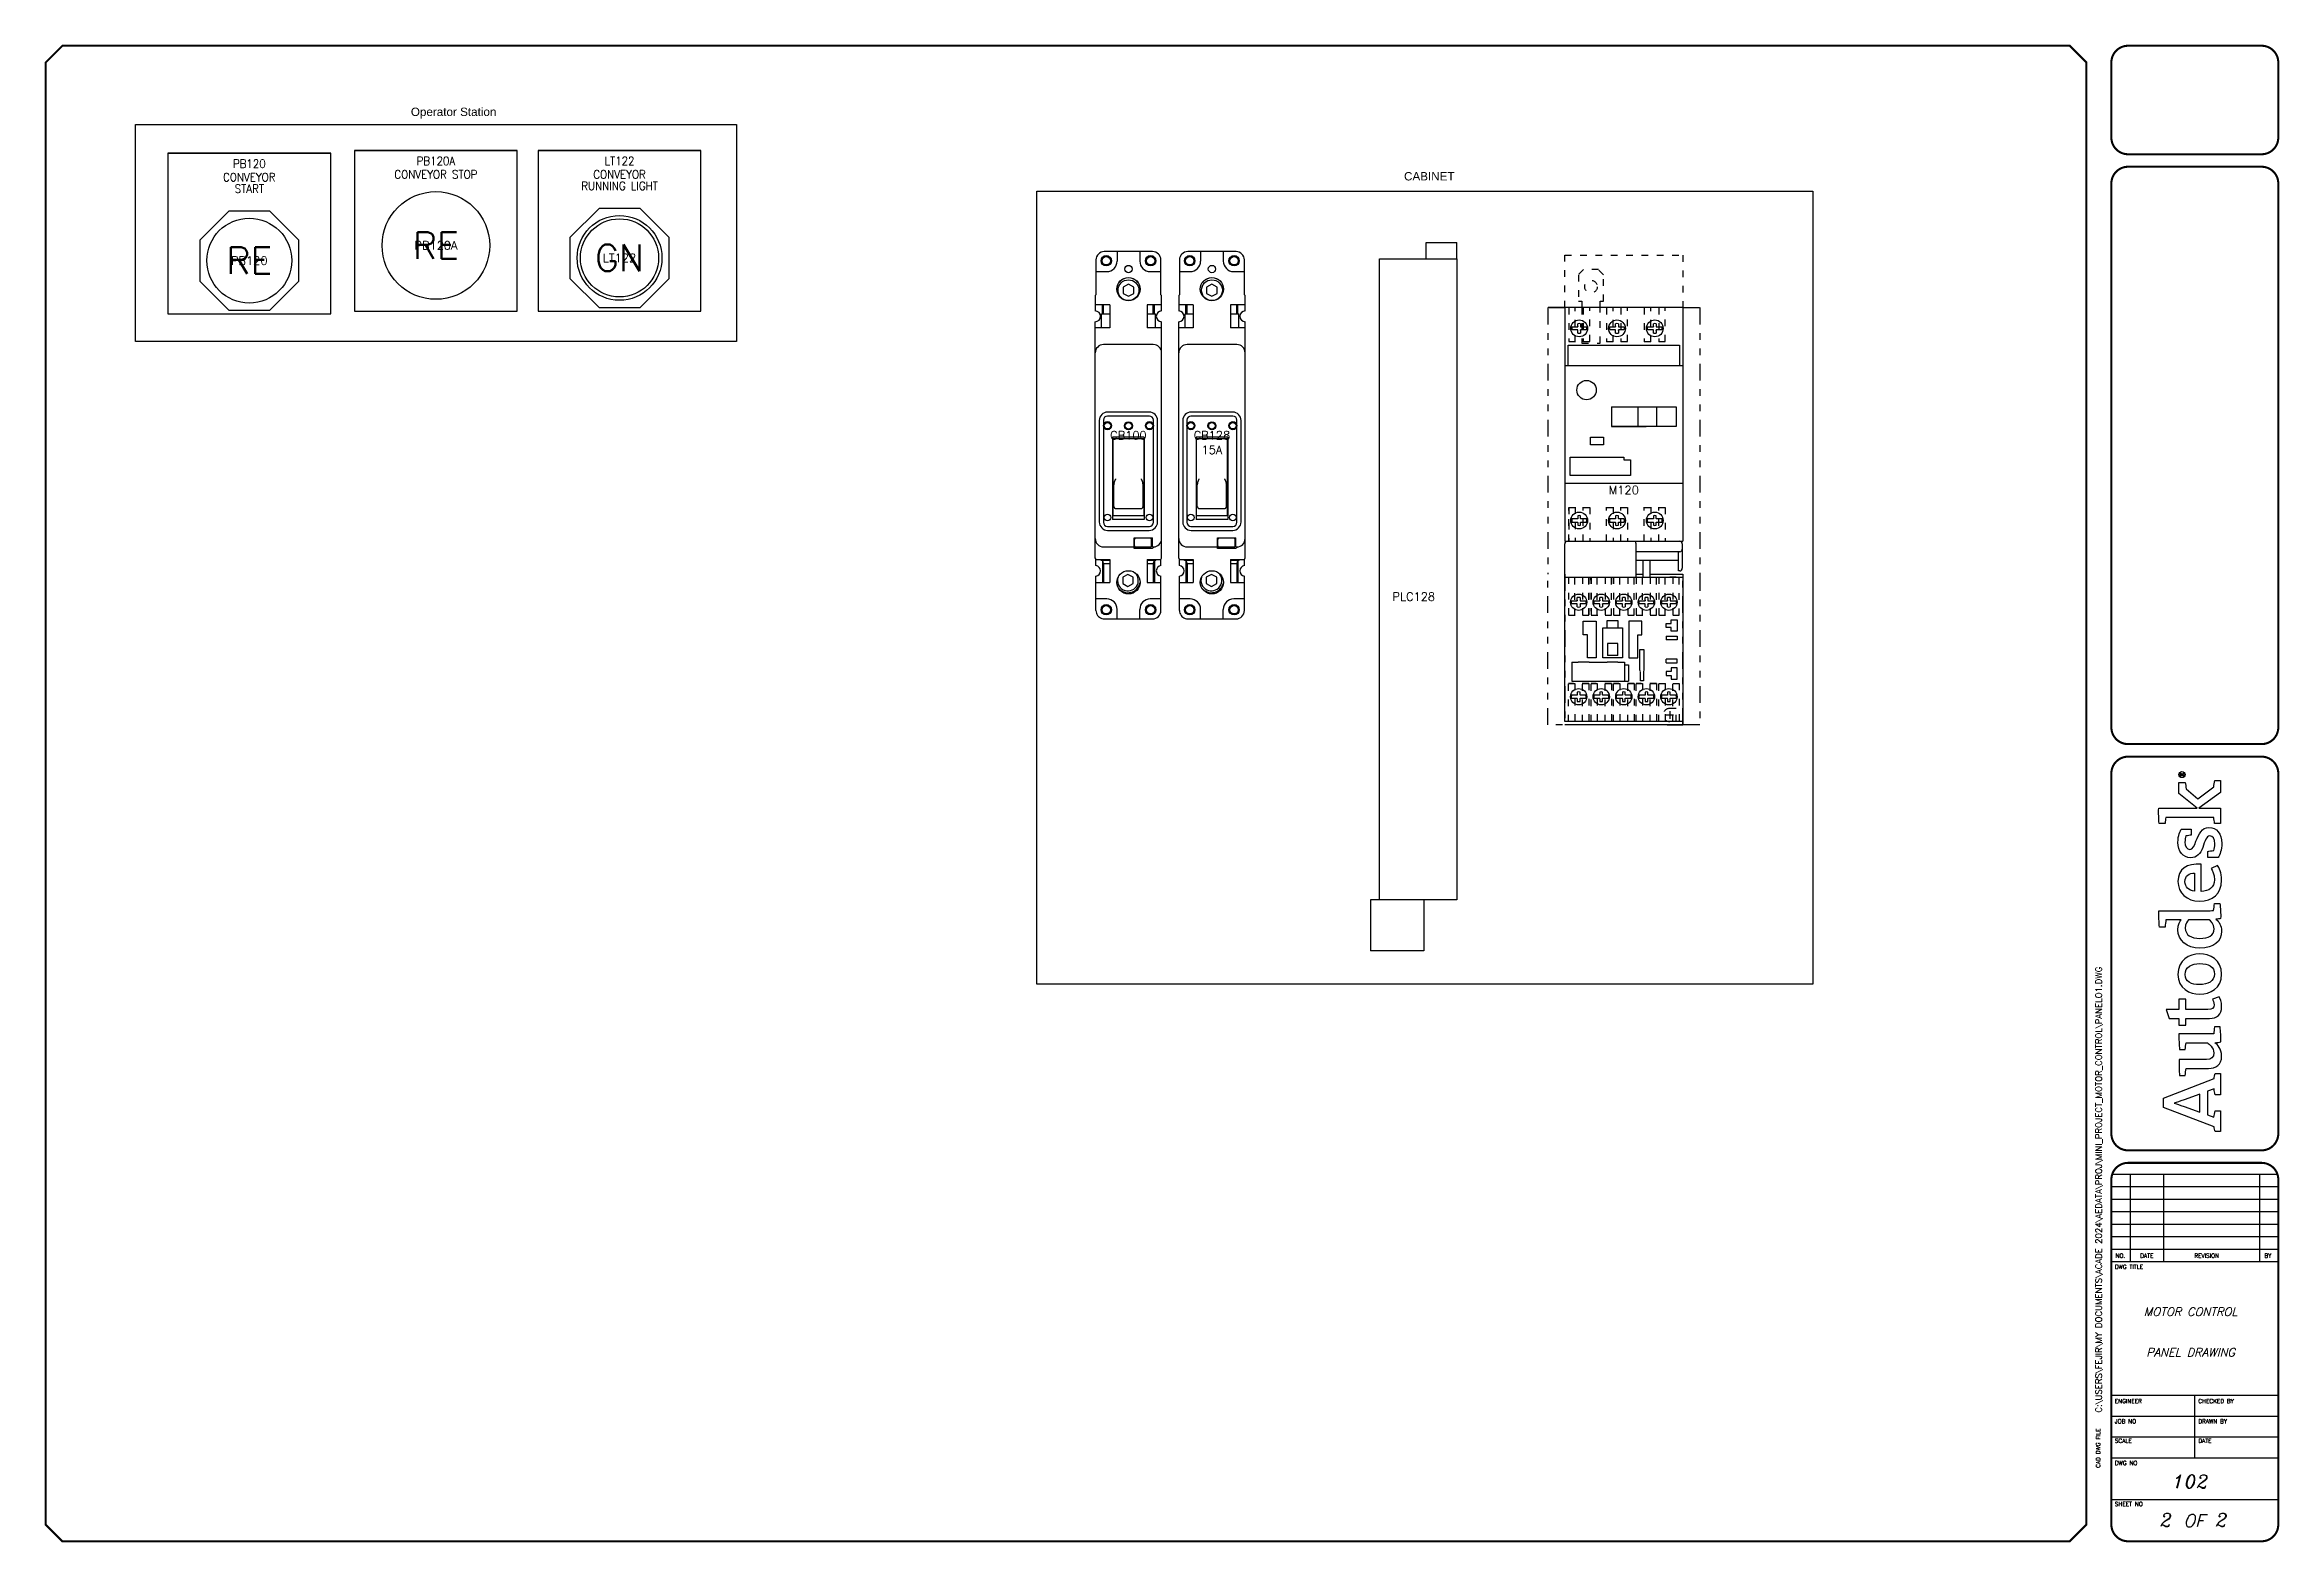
# Model space of a CAD drawing. Header units: inches. Extents: x 0 to 33.5, y 0 to 22.4.
import ezdxf
from ezdxf.enums import TextEntityAlignment as Align

# ---------------------------------------------------------------- set-up
doc = ezdxf.new("R2010")
doc.units = ezdxf.units.IN
doc.header["$MEASUREMENT"] = 0
for name, pattern in [('DASHDOT', [0.51, 0.25, -0.13, 0, -0.13]), ('DIVIDE', [0.64, 0.25, -0.13, 0, -0.13, 0, -0.13]), ('DOT', [0.13, 0, -0.13])]:
    doc.linetypes.add(name, pattern=pattern)
for name, color, linetype in [('LAYER_1', 160, 'Continuous'), ('PMISC', 7, 'Continuous'), ('PNPD', 7, 'Continuous'), ('PNPG', 72, 'Continuous'), ('PNPT', 7, 'Continuous'), ('PRTG', 130, 'Continuous'), ('PSYMS', 7, 'Continuous'), ('PTAG', 150, 'Continuous'), ('SYMS', 7, 'Continuous'), ('TITLE', 7, 'Continuous')]:
    doc.layers.add(name, color=color, linetype=linetype)
doc.styles.add('ITALIC', font='ITALIC')
doc.styles.add('SIMPLEX', font='SIMPLEX')
doc.styles.get("Standard").update_dxf_attribs({"font": 'arial.ttf'})
doc.styles.add('WD', font='romans.shx')

msp = doc.modelspace()

# ---------------------------------------------------------------- texts
at = {"layer": 'SYMS'}
for s, p in [('Operator Station', (5.5, 21.375)), ('CABINET', (20.375, 20.41))]:
    msp.add_text(s, height=0.125, dxfattribs=at).set_placement(p)

# ---------------------------------------------------------------- blocks, each defined once
blk = doc.blocks.new('AI9-BLK2')
at = {"layer": 'LAYER_1', "color": 7}
blk.add_circle((0, 0), 2.03, dxfattribs=at)
blk.add_open_spline([(1.7, 0), (1.7, -1), (1, -1.8), (0, -1.8), (-1, -1.8), (-1.7, -1), (-1.7, 0), (-1.7, 1), (-1, 1.8), (0, 1.8), (1, 1.8), (1.7, 1), (1.7, 0)], degree=3, knots=[0, 0, 0, 0, 1, 1, 1, 2, 2, 2, 3, 3, 3, 4, 4, 4, 4], dxfattribs=at)
blk = doc.blocks.new('AI9-BLK1')
at = {"layer": 'LAYER_1', "color": 7}
for points, knots in [([(0.7, -1.1), (0.7, -1.1), (0.2, -0.4), (0.2, -0.4), (0.1, -0.2), (0, -0.2), (-0.1, -0.1), (0.3, 0), (0.5, 0.2), (0.5, 0.5), (0.5, 0.8), (0.3, 1.1), (-0.2, 1.1), (-0.2, 1.1), (-0.8, 1.1), (-0.8, 1.1), (-0.8, 1.1), (-0.8, -1.1), (-0.8, -1.1), (-0.8, -1.1), (-0.5, -1.1), (-0.5, -1.1), (-0.5, -1.1), (-0.5, -0.1), (-0.5, -0.1), (-0.4, -0.1), (-0.3, -0.2), (-0.2, -0.3), (-0.2, -0.3), (0.3, -1.1), (0.3, -1.1), (0.3, -1.1), (0.7, -1.1), (0.7, -1.1)], [0, 0, 0, 0, 1, 1, 1, 2, 2, 2, 3, 3, 3, 4, 4, 4, 5, 5, 5, 6, 6, 6, 7, 7, 7, 8, 8, 8, 9, 9, 9, 10, 10, 10, 11, 11, 11, 11]), ([(0.2, 0.5), (0.2, 0.2), (-0.1, 0.1), (-0.3, 0.1), (-0.3, 0.1), (-0.5, 0.1), (-0.5, 0.1), (-0.5, 0.1), (-0.5, 0.8), (-0.5, 0.8), (-0.5, 0.8), (-0.2, 0.8), (-0.2, 0.8), (0.1, 0.8), (0.2, 0.7), (0.2, 0.5)], [0, 0, 0, 0, 1, 1, 1, 2, 2, 2, 3, 3, 3, 4, 4, 4, 5, 5, 5, 5])]:
    blk.add_open_spline(points, degree=3, knots=knots, dxfattribs=at)
blk = doc.blocks.new('LOGO')
for points, knots in [([(35.2, 4.3), (35.2, 4.3), (22.1, 38.1), (22.1, 38.1), (22.1, 38.1), (16.1, 38.1), (16.1, 38.1), (16.1, 38.1), (3.2, 4.3), (3.2, 4.3), (2.2, 4.2), (0.9, 4), (0, 3.7), (0, 3.7), (0, 0), (0, 0), (0, 0), (13.7, 0), (13.7, 0), (13.7, 0), (13.7, 3.7), (13.7, 3.7), (12.4, 4), (10.9, 4.3), (9.5, 4.4), (9.5, 4.4), (11.1, 8.8), (11.1, 8.8), (11.1, 8.8), (26.8, 8.8), (26.8, 8.8), (26.8, 8.8), (28.4, 4.3), (28.4, 4.3), (27, 4.2), (25.8, 4), (24.5, 3.7), (24.5, 3.7), (24.5, 0), (24.5, 0), (24.5, 0), (38.7, 0), (38.7, 0), (38.7, 0), (38.7, 3.7), (38.7, 3.7), (37.9, 3.9), (36, 4.3), (35.2, 4.3)], [0, 0, 0, 0, 1, 1, 1, 2, 2, 2, 3, 3, 3, 4, 4, 4, 5, 5, 5, 6, 6, 6, 7, 7, 7, 8, 8, 8, 9, 9, 9, 10, 10, 10, 11, 11, 11, 12, 12, 12, 13, 13, 13, 14, 14, 14, 15, 15, 15, 16, 16, 16, 16]), ([(12.8, 13.8), (12.8, 13.8), (16.6, 24.3), (16.6, 24.3), (17.8, 27.5), (18.2, 28.8), (18.8, 30.9), (18.8, 30.9), (18.9, 30.9), (18.9, 30.9), (19.6, 28.9), (20, 27.5), (21.1, 24.3), (21.1, 24.3), (24.9, 13.8), (24.9, 13.8), (24.9, 13.8), (12.8, 13.8), (12.8, 13.8)], [0, 0, 0, 0, 1, 1, 1, 2, 2, 2, 3, 3, 3, 4, 4, 4, 5, 5, 5, 6, 6, 6, 6]), ([(70.8, 23.1), (70.8, 23.1), (70.8, 27.7), (70.8, 27.7), (70.8, 27.7), (75.3, 27.7), (75.3, 27.7), (75.3, 27.7), (75.3, 34.3), (75.3, 34.3), (75.3, 34.3), (81.3, 36.2), (81.3, 36.2), (81.3, 36.2), (81.3, 27.7), (81.3, 27.7), (81.3, 27.7), (88, 27.7), (88, 27.7), (88, 27.7), (88, 23.1), (88, 23.1), (88, 23.1), (81.3, 23.1), (81.3, 23.1), (81.3, 23.1), (81.3, 8.4), (81.3, 8.4), (81.3, 5.6), (82.1, 4.3), (84.3, 4.3), (86, 4.3), (87.5, 5.1), (88, 5.5), (88, 5.5), (89.7, 0.9), (89.7, 0.9), (88.7, 0.3), (86.5, -0.7), (83.2, -0.7), (77.6, -0.7), (75.3, 2.4), (75.3, 7.4), (75.3, 7.4), (75.3, 23.1), (75.3, 23.1), (75.3, 23.1), (70.8, 23.1), (70.8, 23.1)], [0, 0, 0, 0, 1, 1, 1, 2, 2, 2, 3, 3, 3, 4, 4, 4, 5, 5, 5, 6, 6, 6, 7, 7, 7, 8, 8, 8, 9, 9, 9, 10, 10, 10, 11, 11, 11, 12, 12, 12, 13, 13, 13, 14, 14, 14, 15, 15, 15, 16, 16, 16, 16]), ([(147.1, 4.7), (147.1, 5.4), (147, 6.1), (147, 6.9), (147, 6.9), (147, 41.1), (147, 41.1), (143.4, 41.2), (139.3, 41), (136.1, 40.7), (136.1, 40.7), (136.1, 37), (136.1, 37), (137.7, 36.8), (139.6, 36.6), (141, 36.4), (141, 36.4), (141, 36.4), (141, 36.4), (141, 36.4), (141, 26.2), (141, 26.2), (140, 27.1), (138, 28.4), (134.3, 28.4), (127.3, 28.4), (122, 22.6), (122, 13.8), (122, 4.5), (126.6, -0.7), (133.4, -0.7), (137.1, -0.7), (139.6, 1.1), (141.3, 3.1), (141.3, 2.1), (141.6, 0.6), (141.8, 0), (145.2, -0.2), (148.7, 0.1), (151.7, 0.4), (151.7, 0.4), (151.7, 4.1), (151.7, 4.1), (150.2, 4.2), (148.4, 4.5), (147.1, 4.7)], [0, 0, 0, 0, 1, 1, 1, 2, 2, 2, 3, 3, 3, 4, 4, 4, 5, 5, 5, 6, 6, 6, 7, 7, 7, 8, 8, 8, 9, 9, 9, 10, 10, 10, 11, 11, 11, 12, 12, 12, 13, 13, 13, 14, 14, 14, 15, 15, 15, 15]), ([(229.4, 4.6), (229.4, 4.6), (221.5, 15.2), (221.5, 15.2), (221.5, 15.2), (228, 23), (228, 23), (229.4, 23.1), (231.3, 23.3), (232.4, 23.6), (232.4, 23.6), (232.4, 27.7), (232.4, 27.7), (232.4, 27.7), (225, 27.7), (225, 27.7), (225, 27.7), (215.2, 15.6), (215.2, 15.6), (215.2, 15.6), (215.2, 41.2), (215.2, 41.2), (211.8, 41.3), (208.2, 41.2), (205.1, 40.9), (205.1, 40.9), (205.1, 36.9), (205.1, 36.9), (206.5, 36.8), (208, 36.6), (209.1, 36.5), (209.1, 36.5), (209.1, 4.5), (209.1, 4.5), (207.8, 4.4), (206.3, 4.2), (205.1, 4), (205.1, 4), (205.1, 0), (205.1, 0), (205.1, 0), (215.2, 0), (215.2, 0), (215.2, 0), (215.2, 14.5), (215.2, 14.5), (215.2, 14.5), (225.6, 0), (225.6, 0), (225.6, 0), (233.7, 0), (233.7, 0), (233.7, 0), (233.7, 3.8), (233.7, 3.8), (232.2, 4.2), (230.6, 4.4), (229.4, 4.6)], [0, 0, 0, 0, 1, 1, 1, 2, 2, 2, 3, 3, 3, 4, 4, 4, 5, 5, 5, 6, 6, 6, 7, 7, 7, 8, 8, 8, 9, 9, 9, 10, 10, 10, 11, 11, 11, 12, 12, 12, 13, 13, 13, 14, 14, 14, 15, 15, 15, 16, 16, 16, 17, 17, 17, 18, 18, 18, 19, 19, 19, 19]), ([(59.7, -0.1), (59.5, 0.6), (59.2, 2.6), (59.1, 3.8), (57.8, 2), (54.9, -0.7), (50.2, -0.7), (44.2, -0.7), (42, 3.1), (42, 8.1), (42, 8.1), (42, 22.9), (42, 22.9), (40.6, 23.2), (38.8, 23.4), (37.3, 23.5), (37.3, 23.5), (37.3, 27.3), (37.3, 27.3), (40.3, 27.6), (44.4, 27.8), (48, 27.6), (48, 27.6), (48, 9.3), (48, 9.3), (48, 6.2), (49.1, 4.5), (52.3, 4.5), (55.8, 4.5), (58.4, 7.9), (59, 8.6), (59, 8.6), (59, 23), (59, 23), (57.8, 23.2), (56, 23.4), (54.6, 23.5), (54.6, 23.5), (54.6, 27.3), (54.6, 27.3), (57.6, 27.7), (61.5, 27.8), (65, 27.7), (65, 27.7), (65, 4.6), (65, 4.6), (66.3, 4.4), (68.1, 4.2), (69.6, 4.1), (69.6, 4.1), (69.6, 0.3), (69.6, 0.3), (66.7, 0), (63, -0.2), (59.7, -0.1)], [0, 0, 0, 0, 1, 1, 1, 2, 2, 2, 3, 3, 3, 4, 4, 4, 5, 5, 5, 6, 6, 6, 7, 7, 7, 8, 8, 8, 9, 9, 9, 10, 10, 10, 11, 11, 11, 12, 12, 12, 13, 13, 13, 14, 14, 14, 15, 15, 15, 16, 16, 16, 17, 17, 17, 18, 18, 18, 18]), ([(104.8, -0.7), (95.2, -0.7), (91.4, 7), (91.4, 13.8), (91.4, 20.6), (95.1, 28.4), (104.6, 28.4), (114.1, 28.4), (118.3, 20.8), (118.3, 14), (118.3, 7.2), (114.2, -0.7), (104.8, -0.7)], [0, 0, 0, 0, 1, 1, 1, 2, 2, 2, 3, 3, 3, 4, 4, 4, 4]), ([(104.5, 23.6), (99.6, 23.6), (97.8, 19.5), (97.8, 14), (97.8, 8.5), (99.9, 4.1), (104.8, 4.1), (109.8, 4.1), (111.8, 8.2), (111.8, 13.8), (111.8, 19.3), (109.5, 23.6), (104.5, 23.6)], [0, 0, 0, 0, 1, 1, 1, 2, 2, 2, 3, 3, 3, 4, 4, 4, 4]), ([(141, 7.6), (140.3, 6.7), (138.2, 4.3), (135, 4.3), (130.5, 4.3), (128.5, 8.1), (128.5, 13.8), (128.5, 19.6), (130.9, 23.5), (135.4, 23.5), (138.3, 23.5), (139.9, 22.3), (141, 21.3), (141, 21.3), (141, 7.6), (141, 7.6)], [0, 0, 0, 0, 1, 1, 1, 2, 2, 2, 3, 3, 3, 4, 4, 4, 5, 5, 5, 5]), ([(167.6, 4.1), (171.4, 4.1), (173.8, 5.5), (175, 6.2), (175, 6.2), (177.1, 2.1), (177.1, 2.1), (175.5, 1.1), (172.6, -0.7), (167.2, -0.7), (158.2, -0.7), (153.3, 5.5), (153.3, 14), (153.3, 22.5), (158.9, 28.4), (166.4, 28.4), (174.6, 28.4), (178.7, 22.5), (177.9, 12.9), (177.9, 12.9), (159.8, 12.9), (159.8, 12.9), (160, 7.9), (162.3, 4.1), (167.6, 4.1)], [0, 0, 0, 0, 1, 1, 1, 2, 2, 2, 3, 3, 3, 4, 4, 4, 5, 5, 5, 6, 6, 6, 7, 7, 7, 8, 8, 8, 8]), ([(172, 17.3), (171.9, 20.8), (170.4, 23.7), (166.3, 23.7), (162.6, 23.7), (160.6, 21.2), (159.9, 17.3), (159.9, 17.3), (172, 17.3), (172, 17.3)], [0, 0, 0, 0, 1, 1, 1, 2, 2, 2, 3, 3, 3, 3]), ([(193.3, 16.4), (190.2, 17.6), (187.8, 18.3), (187.8, 20.5), (187.8, 22.6), (189.9, 23.7), (192.6, 23.7), (194.1, 23.7), (195.6, 23.5), (196.8, 23.1), (196.9, 21.9), (197.1, 20.1), (197.3, 19.6), (197.3, 19.6), (201.3, 19.6), (201.3, 19.6), (201.3, 19.6), (201.3, 26.1), (201.3, 26.1), (200.2, 26.8), (197.1, 28.4), (192.4, 28.4), (186.5, 28.4), (182.2, 25), (182.2, 20.1), (182.2, 15.7), (184.9, 13.4), (189.1, 11.9), (193.4, 10.4), (196.7, 9.3), (196.7, 7.2), (196.7, 5.1), (195, 3.9), (191.4, 3.9), (189.9, 3.9), (188.1, 4.1), (187, 4.6), (186.9, 5.9), (186.6, 7.8), (186.3, 8.4), (186.3, 8.4), (182.3, 8.4), (182.3, 8.4), (182.3, 8.4), (182.3, 1.6), (182.3, 1.6), (182.3, 1.6), (182.3, 1.6), (182.3, 1.6), (184.1, 0.5), (187.5, -0.8), (191.8, -0.8), (198.3, -0.8), (202.4, 2.6), (202.4, 7.8), (202.4, 12.5), (197.8, 14.6), (193.3, 16.4)], [0, 0, 0, 0, 1, 1, 1, 2, 2, 2, 3, 3, 3, 4, 4, 4, 5, 5, 5, 6, 6, 6, 7, 7, 7, 8, 8, 8, 9, 9, 9, 10, 10, 10, 11, 11, 11, 12, 12, 12, 13, 13, 13, 14, 14, 14, 15, 15, 15, 16, 16, 16, 17, 17, 17, 18, 18, 18, 19, 19, 19, 19])]:
    blk.add_open_spline(points, degree=3, knots=knots)
for name, p in [('AI9-BLK2', (237.6, 25.7)), ('AI9-BLK1', (237.8, 25.7))]:
    blk.add_blockref(name, p)
blk = doc.blocks.new('NO_NUM_acade_title')
at = {"layer": 'TITLE'}
for p, q in [((30.594, 22.177), (30.594, 20.781)), ((30.969, 5.531), (33.469, 5.531)), ((31.25, 5.531), (31.25, 4.219)), ((31.75, 5.531), (31.75, 4.219)), ((33.188, 5.531), (33.188, 4.219)), ((30.969, 5.344), (33.469, 5.344)), ((30.969, 5.156), (33.469, 5.156)), ((30.969, 4.969), (33.469, 4.969)), ((30.969, 4.781), (33.469, 4.781)), ((30.969, 4.594), (33.469, 4.594)), ((30.969, 4.406), (33.469, 4.406)), ((30.969, 4.219), (33.469, 4.219)), ((30.594, 0.281), (30.594, 2.214)), ((30.969, 2.219), (33.469, 2.219)), ((32.219, 1.281), (32.219, 2.219)), ((30.969, 1.906), (33.469, 1.906)), ((30.969, 1.594), (33.469, 1.594)), ((30.969, 1.281), (33.469, 1.281)), ((30.969, 0.656), (33.469, 0.656))]:
    blk.add_line(p, q, dxfattribs=at)
at = {"layer": 'TITLE', "const_width": 0.0312}
blk.add_lwpolyline([(30.594, 0.281), (30.594, 22.177), (30.344, 22.427), (0.281, 22.427), (0.031, 22.177), (0.031, 0.281), (0.281, 0.031), (30.344, 0.031)], close=True, dxfattribs=at)
for points in [[(31.219, 22.427, 0.414214), (30.969, 22.177, 0.414214)], [(33.469, 22.177, 0.414214), (33.219, 22.427, 0.414214)], [(30.969, 21.052, 0.414214), (31.219, 20.802, 0.414214)], [(33.219, 20.802, 0.414214), (33.469, 21.052, 0.414214)], [(31.219, 20.615, 0.414214), (30.969, 20.365, 0.414214)], [(33.469, 20.365, 0.414214), (33.219, 20.615, 0.414214)], [(30.969, 12.219, 0.414214), (31.219, 11.969, 0.414214)], [(33.219, 11.969, 0.414214), (33.469, 12.219, 0.414214)], [(31.219, 11.781, 0.414214), (30.969, 11.531, 0.414214)], [(33.469, 11.531, 0.414214), (33.219, 11.781, 0.414214)], [(30.969, 6.135, 0.414214), (31.219, 5.885, 0.414214)], [(33.219, 5.885, 0.414214), (33.469, 6.135, 0.414214)], [(31.219, 5.698, 0.414214), (30.969, 5.448, 0.414214)], [(33.469, 5.448, 0.414214), (33.219, 5.698, 0.414214)], [(30.969, 0.281, 0.414214), (31.219, 0.031, 0.414214)], [(33.219, 0.031, 0.414214), (33.469, 0.281, 0.414214)]]:
    blk.add_lwpolyline(points, format="xyb", dxfattribs=at)
for points in [[(33.219, 22.427), (31.219, 22.427)], [(30.969, 22.177), (30.969, 21.052)], [(33.469, 22.177), (33.469, 21.052)], [(33.219, 20.802), (31.219, 20.802)], [(33.219, 20.615), (31.219, 20.615)], [(30.969, 20.365), (30.969, 12.219)], [(33.469, 20.365), (33.469, 12.219)], [(31.219, 11.969), (33.219, 11.969)], [(31.219, 11.781), (33.219, 11.781)], [(31.219, 5.885), (33.219, 5.885)], [(31.219, 5.698), (33.219, 5.698)], [(30.969, 5.448), (30.969, 0.281)], [(33.469, 5.448), (33.469, 0.281)], [(31.219, 0.031), (33.219, 0.031)]]:
    blk.add_lwpolyline(points, dxfattribs=at)
at = {"layer": 'TITLE', "color": 7, "const_width": 0.0312}
for points in [[(30.969, 11.531), (30.969, 6.135)], [(33.469, 11.531), (33.469, 6.135)]]:
    blk.add_lwpolyline(points, dxfattribs=at)
at = {"xscale": 0.02250000000000085, "yscale": 0.02250000000000085, "zscale": 0.02250000000000085, "rotation": 90}
blk.add_blockref('LOGO', (32.605, 6.167), dxfattribs=at)
at = {"layer": 'TITLE', "color": 1, "style": 'SIMPLEX'}
for s, p in [('DWG TITLE', (31.021, 4.109)), ('ENGINEER', (31.021, 2.099)), ('CHECKED BY', (32.271, 2.099)), ('JOB NO', (31.021, 1.797)), ('DRAWN BY', (32.271, 1.797)), ('SCALE', (31.021, 1.505)), ('DATE', (32.271, 1.505)), ('DWG NO', (31.021, 1.172)), ('SHEET NO', (31.021, 0.557))]:
    blk.add_text(s, height=0.0625, dxfattribs=at).set_placement(p)
at = {"layer": 'TITLE', "color": 1}
for s, height, style, p in [('NO.', 0.0625, 'SIMPLEX', (31.104, 4.307)), ('DATE', 0.0625, 'SIMPLEX', (31.5, 4.307)), ('REVISION', 0.0625, 'SIMPLEX', (32.396, 4.307)), ('BY', 0.0625, 'SIMPLEX', (33.313, 4.307)), ('OF', 0.1875, 'ITALIC', (32.208, 0.339))]:
    blk.add_text(s, height=height, dxfattribs=dict(at, style=style)).set_placement(p, align=Align.MIDDLE)
at = {"layer": 'TITLE', "color": 1, "style": 'SIMPLEX'}
blk.add_text('CAD DWG FILE', height=0.0625, rotation=90, dxfattribs=at).set_placement((30.802, 1.13))
at = {"layer": 'TITLE', "color": 1, "style": 'ITALIC'}
for tag, height, p in [('TITLE#1', 0.125, (32.156, 3.406)), ('TITLE#2', 0.125, (32.156, 3.204)), ('TITLE#3', 0.125, (32.156, 3.001)), ('TITLE#4', 0.125, (32.156, 2.799)), ('DWG#', 0.2, (32.156, 0.826))]:
    blk.add_attdef(tag, text='', height=height, dxfattribs=at).set_placement(p, align=Align.CENTER)
at = {"layer": 'TITLE', "color": 1, "style": 'SIMPLEX'}
blk.add_attdef('CAD#', (30.826, 1.958), '', height=0.0938, rotation=90, dxfattribs=at)
at = {"layer": 'TITLE', "color": 1}
for tag, p, height, style in [('ENGINEER', (31.237, 1.958), 0.0938, 'ITALIC'), ('CHKDBY', (32.424, 1.958), 0.0938, 'ITALIC'), ('JOB#', (31.464, 1.644), 0.0938, 'SIMPLEX'), ('DRAWNBY', (32.494, 1.644), 0.0938, 'ITALIC'), ('SCALE', (31.353, 1.344), 0.0938, 'SIMPLEX'), ('DATE', (32.408, 1.344), 0.0938, 'SIMPLEX'), ('SHTS', (32.532, 0.25), 0.2, 'ITALIC')]:
    blk.add_attdef(tag, p, '', height=height, dxfattribs=dict(at, style=style))
at = {"layer": 'TITLE', "color": 1, "style": 'ITALIC'}
blk.add_attdef('SH#', text='', height=0.2, dxfattribs=at).set_placement((31.881, 0.25), align=Align.RIGHT)
at = {"layer": 'TITLE', "color": 7, "flags": 9}
blk.add_attdef('WD_TB', (31.219, 0.031), '', height=0.125, dxfattribs=at)
blk = doc.blocks.new('ABPB3R')
for p, q in [((-0.307, 0.742), (-0.742, 0.307)), ((0.307, 0.742), (-0.307, 0.742)), ((0.742, 0.307), (0.307, 0.742)), ((-0.742, 0.307), (-0.742, -0.307)), ((0.742, -0.307), (0.742, 0.307)), ((-0.742, -0.307), (-0.307, -0.742)), ((0.307, -0.742), (0.742, -0.307)), ((-0.307, -0.742), (0.307, -0.742))]:
    blk.add_line(p, q)
blk.add_circle((0, 0), 0.635)
at = {"style": 'WD'}
blk.add_attdef('COLOR', text='', height=0.4, dxfattribs=at).set_placement((0, 0), align=Align.MIDDLE)
blk = doc.blocks.new('ABPPB010R')
blk.add_circle((0, 0), 0.806)
at = {"style": 'WD'}
blk.add_attdef('COLOR', text='', height=0.4, dxfattribs=at).set_placement((0, 0), align=Align.MIDDLE_CENTER)
blk = doc.blocks.new('ABLT3G')
for p, q in [((-0.307, 0.742), (-0.742, 0.307)), ((0.307, 0.742), (-0.307, 0.742)), ((0.742, 0.307), (0.307, 0.742)), ((-0.742, 0.307), (-0.742, -0.307)), ((0.742, -0.307), (0.742, 0.307)), ((-0.742, -0.307), (-0.307, -0.742)), ((0.307, -0.742), (0.742, -0.307)), ((-0.307, -0.742), (0.307, -0.742))]:
    blk.add_line(p, q)
for radius in [0.635, 0.585]:
    blk.add_circle((0, 0), radius)
at = {"style": 'WD'}
blk.add_attdef('COLOR', text='', height=0.4, dxfattribs=at).set_placement((0, 0), align=Align.MIDDLE)
blk = doc.blocks.new('NPAB8HA')
for p, q in [((1.219, 1.609), (-1.219, 1.609)), ((-1.219, 1.609), (-1.219, -0.797)), ((-1.219, 1.609), (1.219, 1.609)), ((1.219, -0.797), (1.219, 1.609)), ((-1.219, -0.797), (1.219, -0.797))]:
    blk.add_line(p, q)
at = {"style": 'WD'}
for tag, height, width, flags, p in [('P_TAG1', 0.125, 0.9, 8, (0, 1.39)), ('DESC1', 0.125, 0.9, 8, (0, 1.188)), ('DESC2', 0.125, 0.9, 8, (0.001, 1.016)), ('MFG', 0.01, 0.9, 9, (0.328, 1)), ('DESC3', 0.125, 0.9, 8, (0.001, 0.844)), ('POS2', 0.1, 0.7, 8, (0.001, 0.703)), ('ASSYCODE', 0.01, 0.9, 9, (0.328, 0.969)), ('CAT', 0.01, 0.9, 9, (0.328, 0.984))]:
    blk.add_attdef(tag, text='', height=height, dxfattribs=dict(at, width=width, flags=flags)).set_placement(p, align=Align.CENTER)
at = {"style": 'WD', "width": 0.7, "flags": 8}
blk.add_attdef('POS1', text='', height=0.1, dxfattribs=at).set_placement((-0.311, 0.578), align=Align.RIGHT)
blk.add_attdef('POS3', (0.314, 0.578), '', height=0.1, dxfattribs=at)
blk = doc.blocks.new('ef_1p')
at = {"linetype": 'Continuous'}
for p, q in [((0.011, 0.844), (0.011, 0.324)), ((0.011, 0.67), (0.172, 0.67)), ((0.859, 0.969), (0.136, 0.969)), ((0.327, 0.969), (0.327, 0.826)), ((0.668, 0.969), (0.668, 0.826)), ((0.824, 0.67), (0.984, 0.67)), ((0.984, 0.324), (0.984, 0.844)), ((0.498, 0.481), (0.418, 0.438)), ((0.418, 0.438), (0.418, 0.344)), ((0.418, 0.344), (0.498, 0.301)), ((0.577, 0.438), (0.498, 0.481)), ((0.498, 0.301), (0.577, 0.344)), ((0.577, 0.344), (0.577, 0.438)), ((0, 0.313), (0, 0.08)), ((0.219, 0.172), (0, 0.172)), ((0.095, -0.172), (0.095, 0.037)), ((0.095, 0.037), (0.219, 0.037)), ((0.109, 0.037), (0.109, 0.172)), ((0.125, 0.037), (0.125, 0.172)), ((0.219, 0.172), (0.219, -0.172)), ((0.776, 0.172), (0.776, -0.172)), ((0.995, 0.172), (0.776, 0.172)), ((0.776, 0.037), (0.901, 0.037)), ((0.87, 0.037), (0.87, 0.172)), ((0.886, 0.037), (0.886, 0.172)), ((0.901, -0.172), (0.901, 0.037)), ((0.995, 0.08), (0.995, 0.313)), ((0, -3.625), (0, -0.08)), ((0.219, -0.172), (0, -0.172)), ((0.995, -0.172), (0.776, -0.172)), ((0.995, -3.625), (0.995, -0.08)), ((0.87, -0.423), (0.125, -0.423)), ((0.061, -1.559), (0.061, -3.08)), ((0.122, -1.556), (0.122, -3.083)), ((0.811, -1.494), (0.184, -1.494)), ((0.809, -1.434), (0.186, -1.434)), ((0.873, -3.083), (0.873, -1.556)), ((0.934, -3.08), (0.934, -1.559)), ((0.735, -1.812), (0.26, -1.812)), ((0.26, -1.812), (0.26, -3.044)), ((0.735, -1.835), (0.26, -1.835)), ((0.268, -2.986), (0.268, -1.835)), ((0.728, -1.835), (0.728, -2.986)), ((0.735, -1.812), (0.735, -3.044)), ((0.279, -2.847), (0.279, -2.523)), ((0.716, -2.847), (0.716, -2.523)), ((0.735, -2.986), (0.26, -2.986)), ((0.309, -2.878), (0.686, -2.878)), ((0.184, -3.145), (0.811, -3.145)), ((0.186, -3.205), (0.809, -3.205)), ((0.735, -3.044), (0.26, -3.044)), ((0.581, -3.316), (0.856, -3.316)), ((0.581, -3.476), (0.581, -3.316)), ((0.586, -3.436), (0.586, -3.341)), ((0.825, -3.321), (0.606, -3.321)), ((0.845, -3.436), (0.845, -3.341)), ((0.856, -3.453), (0.856, -3.316)), ((0.011, -3.733), (0.011, -3.636)), ((0.011, -3.64), (0.219, -3.64)), ((0.088, -3.656), (0.088, -3.64)), ((0.219, -3.656), (0.088, -3.656)), ((0.109, -3.656), (0.109, -3.984)), ((0.125, -3.703), (0.112, -3.656)), ((0.125, -3.453), (0.581, -3.453)), ((0.219, -3.64), (0.219, -3.984)), ((0.856, -3.476), (0.581, -3.476)), ((0.825, -3.456), (0.606, -3.456)), ((0.776, -3.64), (0.776, -3.984)), ((0.776, -3.64), (0.984, -3.64)), ((0.907, -3.656), (0.776, -3.656)), ((0.856, -3.453), (0.87, -3.453)), ((0.856, -3.469), (0.856, -3.476)), ((0.87, -3.469), (0.856, -3.469)), ((0.87, -3.453), (0.87, -3.469)), ((0.883, -3.656), (0.87, -3.703)), ((0.886, -3.656), (0.886, -3.984)), ((0.907, -3.656), (0.907, -3.64)), ((0.984, -3.733), (0.984, -3.636)), ((0.011, -4.406), (0.011, -3.891)), ((0.011, -3.984), (0.219, -3.984)), ((0.125, -3.703), (0.125, -3.984)), ((0.125, -3.703), (0.219, -3.703)), ((0.49, -3.865), (0.412, -3.908)), ((0.412, -3.908), (0.412, -4.002)), ((0.412, -4.002), (0.49, -4.045)), ((0.49, -3.865), (0.49, -3.865)), ((0.569, -3.908), (0.49, -3.865)), ((0.49, -4.045), (0.569, -4.002)), ((0.569, -4.002), (0.569, -3.908)), ((0.776, -3.703), (0.87, -3.703)), ((0.776, -3.984), (0.984, -3.984)), ((0.87, -3.703), (0.87, -3.984)), ((0.984, -4.406), (0.984, -3.891)), ((0.172, -4.232), (0.011, -4.232)), ((0.984, -4.232), (0.824, -4.232)), ((0.136, -4.531), (0.859, -4.531)), ((0.327, -4.531), (0.327, -4.388)), ((0.668, -4.531), (0.668, -4.388))]:
    blk.add_line(p, q, dxfattribs=at)
for centre, radius in [((0.165, 0.832), 0.078), ((0.165, 0.832), 0.063), ((0.498, 0.708), 0.055), ((0.83, 0.832), 0.078), ((0.83, 0.832), 0.063), ((0.498, 0.408), 0.174), ((0.498, 0.391), 0.156), ((0.183, -1.638), 0.0605), ((0.183, -1.638), 0.049), ((0.498, -1.639), 0.0605), ((0.498, -1.639), 0.049), ((0.812, -1.638), 0.0605), ((0.812, -1.638), 0.049), ((0.183, -3.014), 0.049), ((0.812, -3.014), 0.049), ((0.498, -3.984), 0.174), ((0.165, -4.394), 0.078), ((0.165, -4.394), 0.063), ((0.83, -4.394), 0.078), ((0.83, -4.394), 0.063)]:
    blk.add_circle(centre, radius, dxfattribs=at)
for centre, radius, start, end in [((0.136, 0.844), 0.125, 90, 180), ((0.172, 0.826), 0.156, 270, 0), ((0.824, 0.826), 0.156, 180, 270), ((0.859, 0.844), 0.125, 0, 90), ((0.498, 0.391), 0.184, 39.8945, 140.1055), ((0, 0.324), 0.011, 270, 0), ((0, 0), 0.08, 270, 90), ((0.995, 0), 0.08, 90, 270), ((0.995, 0.324), 0.011, 180, 270), ((0.125, -0.548), 0.125, 90, 180), ((0.87, -0.548), 0.125, 0, 90), ((0.186, -1.559), 0.125, 90, 180), ((0.184, -1.556), 0.062, 90, 180), ((0.809, -1.559), 0.125, 0, 90), ((0.811, -1.556), 0.062, 0, 90), ((0.125, -3.328), 0.125, 180, 270), ((0.186, -3.08), 0.125, 180, 270), ((0.184, -3.083), 0.062, 180, 270), ((0.606, -3.341), 0.02, 90, 180), ((0.809, -3.08), 0.125, 270, 0), ((0.811, -3.083), 0.062, 270, 0), ((0.825, -3.341), 0.02, 0, 90), ((0.87, -3.328), 0.125, 270, 0), ((0, -3.636), 0.011, 0, 90), ((0.606, -3.436), 0.02, 180, 270), ((0.825, -3.436), 0.02, 270, 0), ((0.995, -3.636), 0.011, 90, 180), ((0, -3.812), 0.08, 277.9032, 82.0968), ((0.49, -3.955), 0.156, 161.6397, 46.2696), ((0.49, -3.955), 0.184, 217.4255, 349.6357), ((0.49, -3.955), 0.184, 217.344, 349.1706), ((0.995, -3.812), 0.08, 97.9032, 262.0968), ((0.172, -4.388), 0.156, 0, 90), ((0.824, -4.388), 0.156, 90, 180), ((0.136, -4.406), 0.125, 180, 216.0035), ((0.136, -4.406), 0.125, 216.0035, 233.9965), ((0.136, -4.406), 0.125, 233.9965, 270), ((0.859, -4.406), 0.125, 270, 0)]:
    blk.add_arc(centre, radius, start, end, dxfattribs=at)
for points in [[(0.282, -2.496), (0.281, -2.502), (0.28, -2.508), (0.279, -2.513), (0.279, -2.518), (0.279, -2.523)], [(0.282, -2.496), (0.284, -2.49), (0.286, -2.484), (0.288, -2.479), (0.291, -2.473), (0.293, -2.467), (0.296, -2.462), (0.299, -2.456), (0.301, -2.451), (0.304, -2.445), (0.307, -2.44), (0.309, -2.435)], [(0.686, -2.435), (0.688, -2.44), (0.691, -2.445), (0.694, -2.451), (0.696, -2.456), (0.699, -2.462), (0.702, -2.467), (0.704, -2.473), (0.707, -2.479), (0.709, -2.484), (0.711, -2.49), (0.713, -2.496)], [(0.716, -2.523), (0.716, -2.518), (0.716, -2.513), (0.715, -2.508), (0.714, -2.502), (0.713, -2.496)], [(0.279, -2.847), (0.279, -2.849), (0.279, -2.851), (0.279, -2.853), (0.28, -2.855), (0.28, -2.857), (0.281, -2.859), (0.282, -2.861), (0.283, -2.863), (0.284, -2.864), (0.285, -2.866), (0.287, -2.868), (0.288, -2.869), (0.29, -2.871), (0.292, -2.872), (0.293, -2.873), (0.295, -2.874), (0.297, -2.875), (0.299, -2.876), (0.301, -2.876), (0.303, -2.877), (0.305, -2.877), (0.308, -2.877), (0.309, -2.878)], [(0.686, -2.878), (0.687, -2.877), (0.69, -2.877), (0.692, -2.877), (0.694, -2.876), (0.696, -2.876), (0.698, -2.875), (0.7, -2.874), (0.702, -2.873), (0.703, -2.872), (0.705, -2.871), (0.707, -2.869), (0.708, -2.868), (0.71, -2.866), (0.711, -2.864), (0.712, -2.863), (0.713, -2.861), (0.714, -2.859), (0.715, -2.857), (0.715, -2.855), (0.716, -2.853), (0.716, -2.851), (0.716, -2.849), (0.716, -2.847)]]:
    blk.add_spline(points, degree=3, dxfattribs=at)
blk = doc.blocks.new('DW_03040001')
at = {"linetype": 'DOT'}
for p, q in [((0.25545, 6.2487), (0.25545, 7.0347)), ((0.25545, 7.0347), (2.02395, 7.0347)), ((2.02395, 7.0347), (2.02395, 6.2487)), ((0.53841, 6.81855), (0.45981, 6.73995)), ((0.45981, 6.73995), (0.45981, 6.34695)), ((0.75849, 6.81855), (0.53841, 6.81855)), ((0.83709, 6.73995), (0.75849, 6.81855)), ((0.83709, 6.34695), (0.83709, 6.73995)), ((0.3144, 6.2487), (0.3144, 5.74173)), ((0.3144, 6.2487), (0.3144, 5.74173)), ((0.41265, 5.7378), (0.41265, 6.2487)), ((0.45981, 6.34695), (0.5109, 6.34695)), ((0.5109, 6.34695), (0.5109, 6.2487)), ((0.5109, 6.2487), (0.5109, 5.71815)), ((0.53055, 6.2487), (0.53055, 5.7378)), ((0.6288, 5.74173), (0.6288, 6.2487)), ((0.6288, 5.74173), (0.6288, 6.24477)), ((0.786, 6.2487), (0.786, 6.34695)), ((0.786, 6.34695), (0.83709, 6.34695)), ((0.786, 5.71815), (0.786, 6.2487)), ((0.88032, 6.2487), (0.88032, 5.74173)), ((0.88032, 6.2487), (0.88032, 5.7378)), ((0.97857, 5.7378), (0.97857, 6.2487)), ((1.09647, 6.2487), (1.09647, 5.7378)), ((1.19472, 5.74173), (1.19472, 6.2487)), ((1.19472, 5.74173), (1.19472, 6.24477)), ((1.44624, 6.2487), (1.44624, 5.74173)), ((1.44624, 6.2487), (1.44624, 5.7378)), ((1.54449, 5.7378), (1.54449, 6.2487)), ((1.66239, 6.2487), (1.66239, 5.7378)), ((1.76064, 5.74173), (1.76064, 6.2487)), ((1.76064, 5.74173), (1.76064, 6.24477)), ((0.3144, 5.74173), (0.6288, 5.74173)), ((0.3144, 5.74173), (0.41265, 5.74173)), ((0.5109, 5.71815), (0.786, 5.71815)), ((0.53055, 5.74173), (0.6288, 5.74173)), ((0.88032, 5.74173), (1.19472, 5.74173)), ((0.88032, 5.74173), (0.97857, 5.74173)), ((1.09647, 5.74173), (1.19472, 5.74173)), ((1.44624, 5.74173), (1.76064, 5.74173)), ((1.44624, 5.74173), (1.54449, 5.74173)), ((1.66239, 5.74173), (1.76064, 5.74173)), ((0.3144, 2.751), (0.3144, 3.25797)), ((0.3144, 3.25797), (0.6288, 3.25797)), ((0.3144, 3.25797), (0.41265, 3.25797)), ((0.3144, 3.25797), (0.3144, 2.751)), ((0.41265, 3.2619), (0.41265, 2.751)), ((0.53055, 2.751), (0.53055, 3.2619)), ((0.53055, 3.25797), (0.6288, 3.25797)), ((0.6288, 3.25797), (0.6288, 2.751)), ((0.6288, 3.25797), (0.6288, 2.75493)), ((0.88032, 2.751), (0.88032, 3.2619)), ((0.88032, 2.751), (0.88032, 3.25797)), ((0.88032, 3.25797), (1.19472, 3.25797)), ((0.88032, 3.25797), (0.97857, 3.25797)), ((0.97857, 3.2619), (0.97857, 2.751)), ((1.09647, 2.751), (1.09647, 3.2619)), ((1.09647, 3.25797), (1.19472, 3.25797)), ((1.19472, 3.25797), (1.19472, 2.751)), ((1.19472, 3.25797), (1.19472, 2.75493)), ((1.44624, 2.751), (1.44624, 3.2619)), ((1.44624, 2.751), (1.44624, 3.25797)), ((1.44624, 3.25797), (1.76064, 3.25797)), ((1.44624, 3.25797), (1.54449, 3.25797)), ((1.54449, 3.2619), (1.54449, 2.751)), ((1.66239, 2.751), (1.66239, 3.2619)), ((1.66239, 3.25797), (1.76064, 3.25797)), ((1.76064, 3.25797), (1.76064, 2.751)), ((1.76064, 3.25797), (1.76064, 2.75493)), ((0.31047, 2.210625), (0.31047, 1.64274)), ((0.31047, 2.210625), (0.31047, 1.641954)), ((0.3537, 2.210625), (0.45195, 2.21259)), ((0.40479, 1.641954), (0.40479, 2.210625)), ((0.52269, 2.210625), (0.52269, 1.641954)), ((0.61701, 2.210625), (0.61701, 1.64274)), ((0.61701, 1.641954), (0.61701, 2.210625)), ((0.642555, 2.210625), (0.64845, 1.64274)), ((0.64845, 2.210625), (0.64845, 1.641954)), ((0.74277, 1.641954), (0.74277, 2.210625)), ((0.86067, 2.210625), (0.86067, 1.641954)), ((0.95499, 1.64274), (0.95499, 2.210625)), ((0.95499, 1.641954), (0.95499, 2.210625)), ((0.980535, 2.210625), (0.98643, 1.64274)), ((0.98643, 2.210625), (0.98643, 1.641954)), ((1.08075, 1.641954), (1.08075, 2.210625)), ((1.19865, 2.210625), (1.19865, 1.641954)), ((1.29297, 1.64274), (1.29297, 2.210625)), ((1.29297, 1.641954), (1.29297, 2.210625)), ((1.32441, 2.210625), (1.32441, 1.64274)), ((1.32441, 2.210625), (1.32441, 1.641954)), ((1.41873, 1.641954), (1.41873, 2.210625)), ((1.53663, 2.210625), (1.53663, 1.641954)), ((1.63095, 1.64274), (1.63095, 2.210625)), ((1.63095, 1.641954), (1.63095, 2.210625)), ((1.66239, 2.210625), (1.66239, 1.64274)), ((1.66239, 2.210625), (1.66239, 1.641954)), ((1.75671, 1.641954), (1.75671, 2.210625)), ((1.9257, 2.210625), (1.82745, 2.21259)), ((1.87461, 2.210625), (1.87461, 1.641954)), ((1.96893, 1.64274), (1.96893, 2.210625)), ((1.96893, 1.641954), (1.96893, 2.210625)), ((0.31047, 1.64274), (0.61701, 1.64274)), ((0.31047, 1.64274), (0.52269, 1.64274)), ((0.31047, 1.641954), (0.40479, 1.641954)), ((0.52269, 1.641954), (0.61701, 1.641954)), ((0.64845, 1.64274), (0.95499, 1.64274)), ((0.64845, 1.641954), (0.74277, 1.641954)), ((0.86067, 1.641954), (0.95499, 1.641954)), ((0.98643, 1.64274), (1.29297, 1.64274)), ((0.98643, 1.641954), (1.08075, 1.641954)), ((1.19865, 1.641954), (1.29297, 1.641954)), ((1.32441, 1.64274), (1.63095, 1.64274)), ((1.32441, 1.641954), (1.41873, 1.641954)), ((1.53663, 1.641954), (1.63095, 1.641954)), ((1.66239, 1.64274), (1.96893, 1.64274)), ((1.66239, 1.641954), (1.75671, 1.641954)), ((1.87461, 1.641954), (1.96893, 1.641954)), ((0.61701, 0.62094), (0.31047, 0.62094)), ((0.31047, 0.053055), (0.31047, 0.62094)), ((0.31047, 0.051483), (0.31047, 0.620154)), ((0.31047, 0.620154), (0.40479, 0.620154)), ((0.40479, 0.620154), (0.40479, 0.051483)), ((0.52269, 0.051483), (0.52269, 0.620154)), ((0.52269, 0.620154), (0.61701, 0.620154)), ((0.61701, 0.62094), (0.61701, 0.053055)), ((0.61701, 0.620154), (0.61701, 0.051483)), ((0.95499, 0.62094), (0.64845, 0.62094)), ((0.64845, 0.053055), (0.64845, 0.62094)), ((0.64845, 0.051483), (0.64845, 0.620154)), ((0.64845, 0.620154), (0.74277, 0.620154)), ((0.74277, 0.620154), (0.74277, 0.051483)), ((0.86067, 0.051483), (0.86067, 0.620154)), ((0.86067, 0.620154), (0.95499, 0.620154)), ((0.95499, 0.62094), (0.95499, 0.053055)), ((0.95499, 0.620154), (0.95499, 0.051483)), ((1.29297, 0.62094), (0.98643, 0.62094)), ((0.98643, 0.053055), (0.98643, 0.62094)), ((0.98643, 0.051483), (0.98643, 0.620154)), ((0.98643, 0.620154), (1.08075, 0.620154)), ((1.08075, 0.620154), (1.08075, 0.051483)), ((1.19865, 0.051483), (1.19865, 0.620154)), ((1.19865, 0.620154), (1.29297, 0.620154)), ((1.29297, 0.62094), (1.29297, 0.053055)), ((1.29297, 0.620154), (1.29297, 0.051483)), ((1.63095, 0.62094), (1.32441, 0.62094)), ((1.32441, 0.053055), (1.32441, 0.62094)), ((1.32441, 0.051483), (1.32441, 0.620154)), ((1.32441, 0.620154), (1.41873, 0.620154)), ((1.41873, 0.620154), (1.41873, 0.051483)), ((1.53663, 0.051483), (1.53663, 0.620154)), ((1.53663, 0.620154), (1.63095, 0.620154)), ((1.63095, 0.62094), (1.63095, 0.053055)), ((1.63095, 0.620154), (1.63095, 0.051483)), ((1.66239, 0.62094), (1.96893, 0.62094)), ((1.66239, 0.053055), (1.66239, 0.62094)), ((1.66239, 0.051483), (1.66239, 0.620154)), ((1.66239, 0.620154), (1.75671, 0.620154)), ((1.75671, 0.620154), (1.75671, 0.051483)), ((1.87461, 0.051483), (1.87461, 0.620154)), ((1.87461, 0.620154), (1.96893, 0.620154)), ((1.96893, 0.62094), (1.96893, 0.053055)), ((1.96893, 0.620154), (1.96893, 0.051483)), ((1.9257, 0.24759), (1.82745, 0.24759)), ((1.9257, 0.053055), (1.82745, 0.05109)), ((1.9257, 0.053055), (1.9257, 0.24759))]:
    blk.add_line(p, q, dxfattribs=at)
at = {"linetype": 'DIVIDE'}
for p, q in [((0.25545, 6.2487), (0, 6.2487)), ((0, 6.2487), (0, 2.25975)), ((0.01965, 6.2487), (0.255843, 6.251451)), ((2.02395, 6.2487), (2.2794, 6.2487)), ((2.2794, 6.2487), (2.2794, 2.25975)), ((0, 0), (0, 2.25975)), ((0.25545, 2.25975), (0.25545, 0.049125)), ((2.02395, 0), (2.02395, 2.25975)), ((2.2794, 2.25975), (2.2794, 0)), ((2.2794, 0), (0, 0)), ((2.02395, 0), (1.790115, 0)), ((2.2794, 0), (2.02395, 0))]:
    blk.add_line(p, q, dxfattribs=at)
at = {"linetype": 'Continuous'}
for p, q in [((2.02395, 6.2487), (0.25545, 6.2487)), ((0.25545, 6.2487), (0.25545, 2.751)), ((2.02395, 6.2487), (2.02395, 2.751)), ((2.02395, 6.2487), (2.02395, 2.751)), ((0.361953, 5.96181), (0.451557, 5.96181)), ((0.451557, 5.91465), (0.361953, 5.91465)), ((0.451557, 5.968884), (0.451557, 6.008184)), ((0.451557, 5.968884), (0.451557, 5.96181)), ((0.451557, 5.907576), (0.451557, 5.91465)), ((0.451557, 5.868276), (0.451557, 5.907576)), ((0.492036, 6.008184), (0.492036, 5.968884)), ((0.492036, 5.968884), (0.492036, 5.96181)), ((0.492036, 5.96181), (0.581247, 5.96181)), ((0.581247, 5.91465), (0.492036, 5.91465)), ((0.492036, 5.907576), (0.492036, 5.91465)), ((0.492036, 5.907576), (0.492036, 5.868276)), ((0.927873, 5.96181), (1.017477, 5.96181)), ((1.017477, 5.91465), (0.927873, 5.91465)), ((1.017477, 5.968884), (1.017477, 6.008184)), ((1.017477, 5.968884), (1.017477, 5.96181)), ((1.017477, 5.907576), (1.017477, 5.91465)), ((1.017477, 5.868276), (1.017477, 5.907576)), ((1.057956, 6.008184), (1.057956, 5.968884)), ((1.057956, 5.968884), (1.057956, 5.96181)), ((1.057956, 5.96181), (1.147167, 5.96181)), ((1.147167, 5.91465), (1.057956, 5.91465)), ((1.057956, 5.907576), (1.057956, 5.91465)), ((1.057956, 5.907576), (1.057956, 5.868276)), ((1.493793, 5.96181), (1.583397, 5.96181)), ((1.583397, 5.91465), (1.493793, 5.91465)), ((1.583397, 5.968884), (1.583397, 6.008184)), ((1.583397, 5.968884), (1.583397, 5.96181)), ((1.583397, 5.907576), (1.583397, 5.91465)), ((1.583397, 5.868276), (1.583397, 5.907576)), ((1.623876, 6.008184), (1.623876, 5.968884)), ((1.623876, 5.968884), (1.623876, 5.96181)), ((1.623876, 5.96181), (1.713087, 5.96181)), ((1.713087, 5.91465), (1.623876, 5.91465)), ((1.623876, 5.907576), (1.623876, 5.91465)), ((1.623876, 5.907576), (1.623876, 5.868276)), ((2.02395, 5.8164, 0.0393), (2.02395, 5.3841, 0.0393)), ((0.25545, 5.3841, 0.0393), (2.02395, 5.3841, 0.0393)), ((0.30654, 5.68671), (1.97286, 5.68671)), ((0.30654, 5.3841), (0.30654, 5.68671)), ((1.97286, 5.68671), (1.97286, 5.3841)), ((0.95499, 4.763946), (0.95499, 4.46841)), ((0.95499, 4.763946), (1.47375, 4.763946)), ((0.95499, 4.763946), (1.9257, 4.763946)), ((0.95499, 4.763946), (0.95499, 4.46841)), ((1.34799, 4.763946), (1.34799, 4.46841)), ((1.34799, 4.763946), (1.34799, 4.46841)), ((1.627413, 4.763946), (1.627413, 4.46841)), ((1.9257, 4.763946), (1.9257, 4.46841)), ((0.95499, 4.46841), (1.47375, 4.46841)), ((1.9257, 4.46841), (0.95499, 4.46841)), ((0.64059, 4.31121), (0.83709, 4.31121)), ((0.64059, 4.19331), (0.64059, 4.31121)), ((0.83709, 4.19331), (0.64059, 4.19331)), ((0.83709, 4.31121), (0.83709, 4.19331)), ((0.33405, 4.0086), (1.1397, 4.0086)), ((0.33405, 3.7335), (0.33405, 4.0086)), ((1.23795, 3.7335), (0.33405, 3.7335)), ((1.1397, 4.0086), (1.1397, 3.9693)), ((1.1397, 3.9693), (1.23795, 3.9693)), ((1.23795, 3.9693), (1.23795, 3.7335)), ((2.02395, 3.6156), (0.25545, 3.6156)), ((0.451557, 3.08505), (0.361953, 3.08505)), ((0.361953, 3.03789), (0.451557, 3.03789)), ((0.451557, 3.131424), (0.451557, 3.092124)), ((0.451557, 3.092124), (0.451557, 3.08505)), ((0.451557, 3.030816), (0.451557, 3.03789)), ((0.451557, 3.030816), (0.451557, 2.991516)), ((0.492036, 3.092124), (0.492036, 3.131424)), ((0.492036, 3.092124), (0.492036, 3.08505)), ((0.581247, 3.08505), (0.492036, 3.08505)), ((0.492036, 3.03789), (0.581247, 3.03789)), ((0.492036, 3.030816), (0.492036, 3.03789)), ((0.492036, 2.991516), (0.492036, 3.030816)), ((1.017477, 3.08505), (0.927873, 3.08505)), ((0.927873, 3.03789), (1.017477, 3.03789)), ((1.017477, 3.131424), (1.017477, 3.092124)), ((1.017477, 3.092124), (1.017477, 3.08505)), ((1.017477, 3.030816), (1.017477, 3.03789)), ((1.017477, 3.030816), (1.017477, 2.991516)), ((1.057956, 3.092124), (1.057956, 3.131424)), ((1.057956, 3.092124), (1.057956, 3.08505)), ((1.147167, 3.08505), (1.057956, 3.08505)), ((1.057956, 3.03789), (1.147167, 3.03789)), ((1.057956, 3.030816), (1.057956, 3.03789)), ((1.057956, 2.991516), (1.057956, 3.030816)), ((1.583397, 3.08505), (1.493793, 3.08505)), ((1.493793, 3.03789), (1.583397, 3.03789)), ((1.583397, 3.131424), (1.583397, 3.092124)), ((1.583397, 3.092124), (1.583397, 3.08505)), ((1.583397, 3.030816), (1.583397, 3.03789)), ((1.583397, 3.030816), (1.583397, 2.991516)), ((1.623876, 3.092124), (1.623876, 3.131424)), ((1.623876, 3.092124), (1.623876, 3.08505)), ((1.713087, 3.08505), (1.623876, 3.08505)), ((1.623876, 3.03789), (1.713087, 3.03789)), ((1.623876, 3.030816), (1.623876, 3.03789)), ((1.623876, 2.991516), (1.623876, 3.030816)), ((0.25545, 2.751), (2.02395, 2.751)), ((0.25545, 2.210625), (0.25545, 2.7117)), ((0.29475, 2.751), (1.28118, 2.751)), ((1.28118, 2.751), (1.32048, 2.751)), ((1.32048, 2.751), (1.97679, 2.751)), ((1.32048, 2.71956), (1.32048, 2.751)), ((1.32048, 2.71956), (1.32048, 2.7117)), ((1.32048, 2.7117), (1.32048, 2.210625)), ((2.01609, 2.7117), (2.01609, 2.6331)), ((1.97679, 2.5938), (1.32048, 2.5938)), ((1.95714, 2.46411), (1.32048, 2.46411)), ((1.42659, 2.46411), (1.42659, 2.210625)), ((1.5327, 2.210625), (1.5327, 2.46411)), ((1.95714, 2.56236), (1.95714, 2.5938)), ((1.95714, 2.36586), (1.95714, 2.56236)), ((1.95714, 2.30691), (1.95714, 2.36586)), ((2.01609, 2.6331), (2.01609, 2.56236)), ((2.01609, 2.56236), (2.01609, 2.36586)), ((2.01609, 2.36586), (2.01609, 2.34621)), ((0.25545, 0.049125), (0.25545, 2.25975)), ((0.25545, 2.210625), (2.02395, 2.210625)), ((0.25545, 2.210625), (1.32048, 2.210625)), ((1.32048, 2.25975), (1.42659, 2.25975)), ((1.42659, 2.210625), (1.5327, 2.210625)), ((1.5327, 2.25975), (2.02395, 2.25975)), ((1.97679, 2.30691), (1.95714, 2.30691)), ((2.02395, 2.25975), (2.02395, 0)), ((0.354093, 1.860855), (0.443304, 1.860855)), ((0.443304, 1.813695), (0.354093, 1.813695)), ((0.443304, 1.867929), (0.443304, 1.907229)), ((0.443304, 1.867929), (0.443304, 1.860855)), ((0.443304, 1.806621), (0.443304, 1.813695)), ((0.443304, 1.767321), (0.443304, 1.806621)), ((0.483783, 1.907229), (0.483783, 1.867929)), ((0.483783, 1.867929), (0.483783, 1.860855)), ((0.483783, 1.860855), (0.573387, 1.860855)), ((0.573387, 1.813695), (0.483783, 1.813695)), ((0.483783, 1.806621), (0.483783, 1.813695)), ((0.483783, 1.806621), (0.483783, 1.767321)), ((0.692073, 1.860855), (0.781284, 1.860855)), ((0.781284, 1.813695), (0.692073, 1.813695)), ((0.781284, 1.867929), (0.781284, 1.907229)), ((0.781284, 1.867929), (0.781284, 1.860855)), ((0.781284, 1.806621), (0.781284, 1.813695)), ((0.781284, 1.767321), (0.781284, 1.806621)), ((0.821763, 1.907229), (0.821763, 1.867929)), ((0.821763, 1.867929), (0.821763, 1.860855)), ((0.821763, 1.860855), (0.911367, 1.860855)), ((0.911367, 1.813695), (0.821763, 1.813695)), ((0.821763, 1.806621), (0.821763, 1.813695)), ((0.821763, 1.806621), (0.821763, 1.767321)), ((1.030053, 1.860855), (1.119264, 1.860855)), ((1.119264, 1.813695), (1.030053, 1.813695)), ((1.119264, 1.867929), (1.119264, 1.907229)), ((1.119264, 1.867929), (1.119264, 1.860855)), ((1.119264, 1.806621), (1.119264, 1.813695)), ((1.119264, 1.767321), (1.119264, 1.806621)), ((1.159743, 1.907229), (1.159743, 1.867929)), ((1.159743, 1.867929), (1.159743, 1.860855)), ((1.159743, 1.860855), (1.249347, 1.860855)), ((1.249347, 1.813695), (1.159743, 1.813695)), ((1.159743, 1.806621), (1.159743, 1.813695)), ((1.159743, 1.806621), (1.159743, 1.767321)), ((1.368033, 1.860855), (1.457244, 1.860855)), ((1.457244, 1.813695), (1.368033, 1.813695)), ((1.457244, 1.867929), (1.457244, 1.907229)), ((1.457244, 1.867929), (1.457244, 1.860855)), ((1.457244, 1.806621), (1.457244, 1.813695)), ((1.457244, 1.767321), (1.457244, 1.806621)), ((1.497723, 1.907229), (1.497723, 1.867929)), ((1.497723, 1.867929), (1.497723, 1.860855)), ((1.497723, 1.860855), (1.587327, 1.860855)), ((1.587327, 1.813695), (1.497723, 1.813695)), ((1.497723, 1.806621), (1.497723, 1.813695)), ((1.497723, 1.806621), (1.497723, 1.767321)), ((1.706013, 1.860855), (1.795224, 1.860855)), ((1.795224, 1.813695), (1.706013, 1.813695)), ((1.795224, 1.867929), (1.795224, 1.907229)), ((1.795224, 1.867929), (1.795224, 1.860855)), ((1.795224, 1.806621), (1.795224, 1.813695)), ((1.795224, 1.767321), (1.795224, 1.806621)), ((1.835703, 1.907229), (1.835703, 1.867929)), ((1.835703, 1.867929), (1.835703, 1.860855)), ((1.835703, 1.860855), (1.925307, 1.860855)), ((1.925307, 1.813695), (1.835703, 1.813695)), ((1.835703, 1.806621), (1.835703, 1.813695)), ((1.835703, 1.806621), (1.835703, 1.767321)), ((0.53055, 1.554315), (0.72705, 1.554315)), ((0.53055, 1.349955), (0.53055, 1.554315)), ((0.59343, 1.349955), (0.53055, 1.349955)), ((0.59343, 1.004115), (0.59343, 1.349955)), ((0.72705, 1.554315), (0.72705, 1.004115)), ((0.823335, 1.456065), (1.118085, 1.456065)), ((0.823335, 1.004115), (0.823335, 1.456065)), ((0.89211, 1.458423), (0.89211, 1.566105)), ((0.89211, 1.566105), (1.04931, 1.566105)), ((0.89211, 1.456065), (0.89211, 1.458423)), ((1.04931, 1.566105), (1.04931, 1.456065)), ((1.118085, 1.456065), (1.118085, 1.004115)), ((1.41087, 1.554315), (1.21437, 1.554315)), ((1.21437, 1.554315), (1.21437, 1.004115)), ((1.34799, 1.004115), (1.34799, 1.349955)), ((1.34799, 1.349955), (1.41087, 1.349955)), ((1.41087, 1.349955), (1.41087, 1.554315)), ((1.77243, 1.518945), (1.8471, 1.518945)), ((1.77243, 1.459995), (1.77243, 1.518945)), ((1.8471, 1.459995), (1.77243, 1.459995)), ((1.8471, 1.518945), (1.8471, 1.573965)), ((1.8471, 1.573965), (1.93749, 1.573965)), ((1.8471, 1.404975), (1.8471, 1.459995)), ((1.93749, 1.404975), (1.8471, 1.404975)), ((1.93749, 1.573965), (1.93749, 1.404975)), ((0.72705, 1.004115), (0.59343, 1.004115)), ((1.118085, 1.004115), (0.823335, 1.004115)), ((1.048131, 1.220265), (0.893289, 1.220265)), ((0.893289, 1.220265), (0.893289, 1.039485)), ((1.048131, 1.039485), (0.893289, 1.039485)), ((1.048131, 1.039485), (1.048131, 1.220265)), ((1.21437, 1.004115), (1.34799, 1.004115)), ((1.381395, 1.13184), (1.440345, 1.13184)), ((1.381395, 0.819798), (1.381395, 1.13184)), ((1.440345, 1.13184), (1.440345, 0.819798)), ((1.77243, 1.330305), (1.77243, 1.27332)), ((1.77243, 1.330305), (1.93749, 1.330305)), ((1.93749, 1.27332), (1.77243, 1.27332)), ((1.93749, 1.330305), (1.93749, 1.27332)), ((0.361953, 0.937698), (0.361953, 0.656703)), ((0.361953, 0.937698), (0.457845, 0.937698)), ((0.619761, 0.937698), (0.457845, 0.937698)), ((0.619761, 0.937698), (0.890145, 0.937698)), ((1.052061, 0.937698), (0.890145, 0.937698)), ((1.052061, 0.937698), (1.147953, 0.937698)), ((1.147953, 0.937698), (1.147953, 0.656703)), ((1.147953, 0.899577), (1.21044, 0.899577)), ((1.21044, 0.899577), (1.21044, 0.656703)), ((1.38729, 0.79779), (1.381395, 0.819798)), ((1.38729, 0.66024), (1.38729, 0.797397)), ((1.440345, 0.819798), (1.43445, 0.79779)), ((1.43445, 0.79779), (1.43445, 0.66024)), ((1.77243, 0.929445), (1.77243, 0.98643)), ((1.93749, 0.98643), (1.77243, 0.98643)), ((1.77243, 0.929445), (1.93749, 0.929445)), ((1.8471, 0.799755), (1.77243, 0.799755)), ((1.77243, 0.799755), (1.77243, 0.740805)), ((1.77243, 0.740805), (1.8471, 0.740805)), ((1.93749, 0.854775), (1.8471, 0.854775)), ((1.8471, 0.854775), (1.8471, 0.799755)), ((1.8471, 0.740805), (1.8471, 0.685785)), ((1.8471, 0.685785), (1.93749, 0.685785)), ((1.93749, 0.929445), (1.93749, 0.98643)), ((1.93749, 0.685785), (1.93749, 0.854775)), ((0.443304, 0.446055), (0.354093, 0.446055)), ((0.354093, 0.398895), (0.443304, 0.398895)), ((0.361953, 0.656703), (1.21044, 0.656703)), ((0.443304, 0.492429), (0.443304, 0.453129)), ((0.443304, 0.453129), (0.443304, 0.446055)), ((0.443304, 0.391821), (0.443304, 0.398895)), ((0.443304, 0.391821), (0.443304, 0.352521)), ((0.483783, 0.453129), (0.483783, 0.492429)), ((0.483783, 0.453129), (0.483783, 0.446055)), ((0.573387, 0.446055), (0.483783, 0.446055)), ((0.483783, 0.398895), (0.573387, 0.398895)), ((0.483783, 0.391821), (0.483783, 0.398895)), ((0.483783, 0.352521), (0.483783, 0.391821)), ((0.781284, 0.446055), (0.692073, 0.446055)), ((0.692073, 0.398895), (0.781284, 0.398895)), ((0.781284, 0.492429), (0.781284, 0.453129)), ((0.781284, 0.453129), (0.781284, 0.446055)), ((0.781284, 0.391821), (0.781284, 0.398895)), ((0.781284, 0.391821), (0.781284, 0.352521)), ((0.821763, 0.453129), (0.821763, 0.492429)), ((0.821763, 0.453129), (0.821763, 0.446055)), ((0.911367, 0.446055), (0.821763, 0.446055)), ((0.821763, 0.398895), (0.911367, 0.398895)), ((0.821763, 0.391821), (0.821763, 0.398895)), ((0.821763, 0.352521), (0.821763, 0.391821)), ((1.119264, 0.446055), (1.030053, 0.446055)), ((1.030053, 0.398895), (1.119264, 0.398895)), ((1.119264, 0.494787), (1.119264, 0.455487)), ((1.119264, 0.492429), (1.119264, 0.453129)), ((1.119264, 0.453129), (1.119264, 0.446055)), ((1.119264, 0.391821), (1.119264, 0.398895)), ((1.119264, 0.391821), (1.119264, 0.352521)), ((1.159743, 0.455487), (1.159743, 0.494787)), ((1.159743, 0.453129), (1.159743, 0.492429)), ((1.159743, 0.453129), (1.159743, 0.446055)), ((1.249347, 0.446055), (1.159743, 0.446055)), ((1.159743, 0.398895), (1.249347, 0.398895)), ((1.159743, 0.391821), (1.159743, 0.398895)), ((1.159743, 0.352521), (1.159743, 0.391821)), ((1.457244, 0.446055), (1.368033, 0.446055)), ((1.368033, 0.398895), (1.457244, 0.398895)), ((1.43445, 0.66024), (1.38729, 0.66024)), ((1.457244, 0.492429), (1.457244, 0.453129)), ((1.457244, 0.453129), (1.457244, 0.446055)), ((1.457244, 0.391821), (1.457244, 0.398895)), ((1.457244, 0.391821), (1.457244, 0.352521)), ((1.497723, 0.453129), (1.497723, 0.492429)), ((1.497723, 0.453129), (1.497723, 0.446055)), ((1.587327, 0.446055), (1.497723, 0.446055)), ((1.497723, 0.398895), (1.587327, 0.398895)), ((1.497723, 0.391821), (1.497723, 0.398895)), ((1.497723, 0.352521), (1.497723, 0.391821)), ((1.795224, 0.446055), (1.706013, 0.446055)), ((1.706013, 0.398895), (1.795224, 0.398895)), ((1.795224, 0.492429), (1.795224, 0.453129)), ((1.795224, 0.453129), (1.795224, 0.446055)), ((1.795224, 0.391821), (1.795224, 0.398895)), ((1.795224, 0.391821), (1.795224, 0.352521)), ((1.835703, 0.453129), (1.835703, 0.492429)), ((1.835703, 0.453129), (1.835703, 0.446055)), ((1.925307, 0.446055), (1.835703, 0.446055)), ((1.835703, 0.398895), (1.925307, 0.398895)), ((1.835703, 0.391821), (1.835703, 0.398895)), ((1.835703, 0.352521), (1.835703, 0.391821)), ((2.02395, 0.049125), (0.25545, 0.049125)), ((2.02395, 0), (0.25545, 0)), ((1.790115, 0), (2.02395, 0))]:
    blk.add_line(p, q, dxfattribs=at)
at = {"linetype": 'DASHDOT'}
for p, q in [((2.02395, 6.2487), (2.1615, 6.2487)), ((1.7685, 0.14934), (1.8864, 0.14934)), ((1.82745, 0.20829), (1.82745, 0.09039))]:
    blk.add_line(p, q, dxfattribs=at)
at = {"linetype": 'Continuous'}
for points in [[(0.893289, 1.039485), (0.893289, 1.039485), (0.893289, 1.039485), (0.893289, 1.039485), (0.893289, 1.039485), (0.893289, 1.039485), (0.893289, 1.039485), (0.893289, 1.039485), (0.893289, 1.039485), (0.893289, 1.039485), (0.893289, 1.039485), (0.893289, 1.039485), (0.893289, 1.039485), (0.893289, 1.039485), (0.893289, 1.039485), (0.893289, 1.039485), (0.893289, 1.039485), (0.893289, 1.039485), (0.893289, 1.039485), (0.893289, 1.039485), (0.893289, 1.039485), (0.893289, 1.039485), (0.893289, 1.039485), (0.893289, 1.039485), (0.893289, 1.039485)], [(0.894468, 1.219479), (0.894468, 1.219479), (0.894468, 1.219479), (0.894468, 1.219479), (0.894468, 1.219479), (0.894468, 1.219479), (0.894468, 1.219479), (0.894468, 1.219479), (0.894468, 1.219479), (0.894468, 1.219479), (0.894468, 1.219479), (0.894468, 1.219479), (0.894468, 1.219479), (0.894468, 1.219479), (0.894468, 1.219479), (0.894468, 1.219479), (0.894468, 1.219479), (0.894468, 1.219479), (0.894468, 1.219479), (0.894468, 1.219479), (0.894468, 1.219479), (0.894468, 1.219479), (0.894468, 1.219479), (0.894468, 1.219479), (0.894468, 1.219479)], [(1.046952, 1.219872), (1.046952, 1.219479), (1.046952, 1.219479), (1.046952, 1.219479), (1.046952, 1.219479), (1.046952, 1.219479), (1.046952, 1.219479), (1.046952, 1.219479), (1.046952, 1.219479), (1.046952, 1.219479), (1.046952, 1.219479), (1.046952, 1.219479), (1.046952, 1.219479), (1.046952, 1.219479), (1.046952, 1.219479), (1.046952, 1.219479), (1.046952, 1.219479), (1.046952, 1.219479), (1.046952, 1.219479), (1.046952, 1.219479), (1.046952, 1.219479), (1.046952, 1.219479), (1.046952, 1.219479), (1.046952, 1.219479), (1.046952, 1.219479)]]:
    blk.add_lwpolyline(points, dxfattribs=at)
at = {"linetype": 'DOT'}
blk.add_circle((0.64845, 6.5631), 0.09432, dxfattribs=at)
at = {"linetype": 'Continuous'}
for centre, radius in [((0.4716, 5.93823), 0.12576), ((1.03752, 5.93823), 0.12576), ((1.60344, 5.93823), 0.12576), ((0.58164, 5.01468), 0.14541), ((0.4716, 3.06147), 0.12576), ((1.03752, 3.06147), 0.12576), ((1.60344, 3.06147), 0.12576), ((0.46374, 1.837275), 0.12183), ((0.80172, 1.837275), 0.12183), ((0.80172, 1.837275), 0.12183), ((1.1397, 1.837275), 0.12183), ((1.47768, 1.837275), 0.12183), ((1.81566, 1.837275), 0.12183), ((0.46374, 0.422475), 0.12183), ((0.80172, 0.422475), 0.12183), ((1.1397, 0.422475), 0.12183), ((1.47768, 0.422475), 0.12183), ((1.81566, 0.422475), 0.12183)]:
    blk.add_circle(centre, radius, dxfattribs=at)
for centre, radius, start, end in [((0.4716, 5.93823), 0.112005, 167.76, 192.24), ((0.4716, 5.93823), 0.072705, 73.84, 106.16), ((0.4716, 5.93823), 0.072705, 253.84, 286.16), ((0.4716, 5.93823), 0.112005, 347.76, 12.24), ((1.03752, 5.93823), 0.112005, 167.76, 192.24), ((1.03752, 5.93823), 0.072705, 73.84, 106.16), ((1.03752, 5.93823), 0.072705, 253.84, 286.16), ((1.03752, 5.93823), 0.112005, 347.76, 12.24), ((1.60344, 5.93823), 0.112005, 167.76, 192.24), ((1.60344, 5.93823), 0.072705, 73.84, 106.16), ((1.60344, 5.93823), 0.072705, 253.84, 286.16), ((1.60344, 5.93823), 0.112005, 347.76, 12.24), ((0.4716, 3.06147), 0.112005, 167.76, 192.24), ((0.4716, 3.06147), 0.072705, 73.84, 106.16), ((0.4716, 3.06147), 0.112005, 347.76, 12.24), ((1.03752, 3.06147), 0.112005, 167.76, 192.24), ((1.03752, 3.06147), 0.072705, 73.84, 106.16), ((1.03752, 3.06147), 0.112005, 347.76, 12.24), ((1.60344, 3.06147), 0.112005, 167.76, 192.24), ((1.60344, 3.06147), 0.072705, 73.84, 106.16), ((1.60344, 3.06147), 0.112005, 347.76, 12.24), ((0.29475, 2.7117), 0.0393, 90, 180), ((0.4716, 3.06147), 0.072705, 253.84, 286.16), ((1.03752, 3.06147), 0.072705, 253.84, 286.16), ((1.60344, 3.06147), 0.072705, 253.84, 286.16), ((1.97679, 2.7117), 0.0393, 0, 90), ((1.97679, 2.6331), 0.0393, 270, 0), ((1.97679, 2.34621), 0.0393, 270, 0), ((0.46374, 1.837275), 0.112005, 167.76, 192.24), ((0.46374, 1.837275), 0.072705, 73.84, 106.16), ((0.46374, 1.837275), 0.072705, 253.84, 286.16), ((0.46374, 1.837275), 0.112005, 347.76, 12.24), ((0.80172, 1.837275), 0.112005, 167.76, 192.24), ((0.80172, 1.837275), 0.072705, 73.84, 106.16), ((0.80172, 1.837275), 0.072705, 253.84, 286.16), ((0.80172, 1.837275), 0.112005, 347.76, 12.24), ((1.1397, 1.837275), 0.112005, 167.76, 192.24), ((1.1397, 1.837275), 0.072705, 73.84, 106.16), ((1.1397, 1.837275), 0.072705, 253.84, 286.16), ((1.1397, 1.837275), 0.112005, 347.76, 12.24), ((1.47768, 1.837275), 0.112005, 167.76, 192.24), ((1.47768, 1.837275), 0.072705, 73.84, 106.16), ((1.47768, 1.837275), 0.072705, 253.84, 286.16), ((1.47768, 1.837275), 0.112005, 347.76, 12.24), ((1.81566, 1.837275), 0.112005, 167.76, 192.24), ((1.81566, 1.837275), 0.072705, 73.84, 106.16), ((1.81566, 1.837275), 0.072705, 253.84, 286.16), ((1.81566, 1.837275), 0.112005, 347.76, 12.24), ((0.46374, 0.422475), 0.112005, 167.76, 192.24), ((0.46374, 0.422475), 0.072705, 73.84, 106.16), ((0.46374, 0.422475), 0.072705, 253.84, 286.16), ((0.46374, 0.422475), 0.112005, 347.76, 12.24), ((0.80172, 0.422475), 0.112005, 167.76, 192.24), ((0.80172, 0.422475), 0.072705, 73.84, 106.16), ((0.80172, 0.422475), 0.072705, 253.84, 286.16), ((0.80172, 0.422475), 0.112005, 347.76, 12.24), ((1.1397, 0.422475), 0.112005, 167.76, 192.24), ((1.1397, 0.422475), 0.072705, 73.84, 106.16), ((1.1397, 0.422475), 0.072705, 253.84, 286.16), ((1.1397, 0.422475), 0.112005, 347.76, 12.24), ((1.47768, 0.422475), 0.112005, 167.76, 192.24), ((1.47768, 0.422475), 0.072705, 73.84, 106.16), ((1.47768, 0.422475), 0.072705, 253.84, 286.16), ((1.47768, 0.422475), 0.112005, 347.76, 12.24), ((1.81566, 0.422475), 0.112005, 167.76, 192.24), ((1.81566, 0.422475), 0.072705, 73.84, 106.16), ((1.81566, 0.422475), 0.072705, 253.84, 286.16), ((1.81566, 0.422475), 0.112005, 347.76, 12.24)]:
    blk.add_arc(centre, radius, start, end, dxfattribs=at)
at = {"linetype": 'DOT'}
blk.add_arc((1.82745, 0.14934), 0.09825, 90, 270, dxfattribs=at)
blk = doc.blocks.new('1771-IOsimple')
for p, q in [((0.8295, 10.6055), (1.2915, 10.6055)), ((0.8295, 10.3625), (0.8295, 10.6055)), ((1.2915, 10.3625), (1.2915, 10.6055)), ((0.1315, 10.3625), (1.2915, 10.3625)), ((0.1315, 0.7625), (0.1315, 10.3625)), ((1.2915, 10.3625), (1.2915, 0.7625)), ((1.2915, 0.7625), (0, 0.7625)), ((0, 0.7625), (0, 0)), ((0.799, 0.7625), (0.799, 0)), ((0.799, 0), (0, 0))]:
    blk.add_line(p, q)

# ---------------------------------------------------------------- linework, layer by layer
at = {"layer": 'SYMS'}
for points in [[(1.375, 21.25), (10.375, 21.25), (10.375, 18), (1.375, 18)], [(14.875, 20.25), (26.5, 20.25), (26.5, 8.375), (14.875, 8.375)]]:
    msp.add_lwpolyline(points, close=True, dxfattribs=at)

# ---------------------------------------------------------------- block references
ref = msp.add_blockref('NO_NUM_acade_title', (0, 0))
ref.add_attrib('SHTS', '2', (32.532, 0.25), dxfattribs={"layer": 'TITLE', "color": 1, "height": 0.2, "style": 'ITALIC'})
ref.add_attrib('DWG#', '102', dxfattribs={"layer": 'TITLE', "color": 1, "height": 0.2, "style": 'ITALIC'}).set_placement((32.156, 0.826), align=Align.CENTER)
ref.add_attrib('TITLE#4', 'PANEL DRAWING', dxfattribs={"layer": 'TITLE', "color": 1, "height": 0.125, "style": 'ITALIC'}).set_placement((32.156, 2.799), align=Align.CENTER)
ref.add_attrib('SH#', '2', dxfattribs={"layer": 'TITLE', "color": 1, "height": 0.2, "style": 'ITALIC'}).set_placement((31.881, 0.25), align=Align.RIGHT)
ref.add_attrib('CAD#', 'C:\\USERS\\FEJIR\\MY DOCUMENTS\\ACADE 2024\\AEDATA\\PROJ\\MINI_PROJECT_MOTOR_CONTROL\\PANELO1.DWG', (30.826, 1.958), dxfattribs={"layer": 'TITLE', "color": 1, "height": 0.09375, "rotation": 90, "style": 'SIMPLEX'})
ref.add_attrib('TITLE#1', 'MOTOR CONTROL', dxfattribs={"layer": 'TITLE', "color": 1, "height": 0.125, "style": 'ITALIC'}).set_placement((32.156, 3.406), align=Align.CENTER)
at = {"layer": 'PNPG'}
ref = msp.add_blockref('NPAB8HA', (3.08, 19.209), dxfattribs=at)
ref.add_attrib('DESC2', 'START', dxfattribs={"layer": 'PNPD', "height": 0.125, "style": 'WD', "width": 0.9, "flags": 8}).set_placement((3.081, 20.224), align=Align.CENTER)
ref.add_attrib('DESC1', 'CONVEYOR', dxfattribs={"layer": 'PNPD', "height": 0.125, "style": 'WD', "width": 0.9, "flags": 8}).set_placement((3.08, 20.396), align=Align.CENTER)
ref.add_attrib('P_TAG1', 'PB120', dxfattribs={"layer": 'PNPT', "height": 0.125, "style": 'WD', "width": 0.9, "flags": 8}).set_placement((3.08, 20.599), align=Align.CENTER)
ref = msp.add_blockref('NPAB8HA', (5.875, 19.25), dxfattribs=at)
ref.add_attrib('DESC1', 'CONVEYOR STOP', dxfattribs={"layer": 'PNPD', "height": 0.125, "style": 'WD', "width": 0.9, "flags": 8}).set_placement((5.875, 20.438), align=Align.CENTER)
ref.add_attrib('P_TAG1', 'PB120A', dxfattribs={"layer": 'PNPT', "height": 0.125, "style": 'WD', "width": 0.9, "flags": 8}).set_placement((5.875, 20.64), align=Align.CENTER)
ref = msp.add_blockref('NPAB8HA', (8.625, 19.25), dxfattribs=at)
ref.add_attrib('DESC2', 'RUNNING LIGHT', dxfattribs={"layer": 'PNPD', "height": 0.125, "style": 'WD', "width": 0.9, "flags": 8}).set_placement((8.626, 20.266), align=Align.CENTER)
ref.add_attrib('DESC1', 'CONVEYOR', dxfattribs={"layer": 'PNPD', "height": 0.125, "style": 'WD', "width": 0.9, "flags": 8}).set_placement((8.625, 20.438), align=Align.CENTER)
ref.add_attrib('P_TAG1', 'LT122', dxfattribs={"layer": 'PNPT', "height": 0.125, "style": 'WD', "width": 0.9, "flags": 8}).set_placement((8.625, 20.64), align=Align.CENTER)
at = {"layer": 'PSYMS'}
ref = msp.add_blockref('ABPPB010R', (5.875, 19.436), dxfattribs=at)
ref.add_attrib('COLOR', 'RE', dxfattribs={"layer": 'PMISC', "height": 0.4, "style": 'WD'}).set_placement((5.875, 19.436), align=Align.MIDDLE_CENTER)
ref.add_attrib('P_TAG1', 'PB120A', dxfattribs={"layer": 'PTAG', "height": 0.125, "style": 'WD', "flags": 8}).set_placement((5.875, 19.436), align=Align.MIDDLE_CENTER)
ref = msp.add_blockref('ABPB3R', (3.08, 19.209), dxfattribs=at)
ref.add_attrib('COLOR', 'RE', dxfattribs={"layer": 'PMISC', "height": 0.4, "style": 'WD'}).set_placement((3.08, 19.209), align=Align.MIDDLE)
ref.add_attrib('P_TAG1', 'PB120', dxfattribs={"layer": 'PTAG', "height": 0.125, "style": 'WD', "flags": 8}).set_placement((3.08, 19.209), align=Align.MIDDLE_CENTER)
ref = msp.add_blockref('ABLT3G', (8.625, 19.25), dxfattribs=at)
ref.add_attrib('COLOR', 'GN', dxfattribs={"layer": 'PMISC', "height": 0.4, "style": 'WD'}).set_placement((8.625, 19.25), align=Align.MIDDLE)
ref.add_attrib('P_TAG1', 'LT122', dxfattribs={"layer": 'PTAG', "height": 0.125, "style": 'WD', "flags": 8}).set_placement((8.625, 19.25), align=Align.MIDDLE_CENTER)
ref = msp.add_blockref('1771-IOsimple', (19.875, 8.875), dxfattribs=at)
ref.add_attrib('P_TAG1', 'PLC128', dxfattribs={"layer": 'PTAG', "height": 0.125, "style": 'WD', "flags": 8}).set_placement((20.521, 14.178), align=Align.MIDDLE_CENTER)
ref = msp.add_blockref('ef_1p', (15.75, 18.375), dxfattribs=at)
ref.add_attrib('P_TAG1', 'CB100', dxfattribs={"layer": 'PTAG', "height": 0.125, "style": 'WD', "flags": 8}).set_placement((16.247, 16.594), align=Align.MIDDLE_CENTER)
ref = msp.add_blockref('ef_1p', (17, 18.375), dxfattribs=at)
ref.add_attrib('P_TAG1', 'CB128', dxfattribs={"layer": 'PTAG', "height": 0.125, "style": 'WD', "flags": 8}).set_placement((17.497, 16.594), align=Align.MIDDLE_CENTER)
ref.add_attrib('RATING1', '15A', dxfattribs={"layer": 'PRTG', "height": 0.125, "style": 'WD', "flags": 8}).set_placement((17.497, 16.313), align=Align.CENTER)
ref = msp.add_blockref('DW_03040001', (22.527, 12.256), dxfattribs=at)
ref.add_attrib('P_TAG1', 'M120', dxfattribs={"layer": 'PTAG', "height": 0.125, "style": 'WD', "flags": 8}).set_placement((23.667, 15.773), align=Align.MIDDLE_CENTER)

msp.set_redraw_order([(e.dxf.handle, doc.entitydb.next_handle()) for e in msp.query("TEXT MTEXT ATTDEF DIMENSION ARC_DIMENSION")])  # texts and dimensions are drawn at this point

doc.saveas('drawing.dxf')
